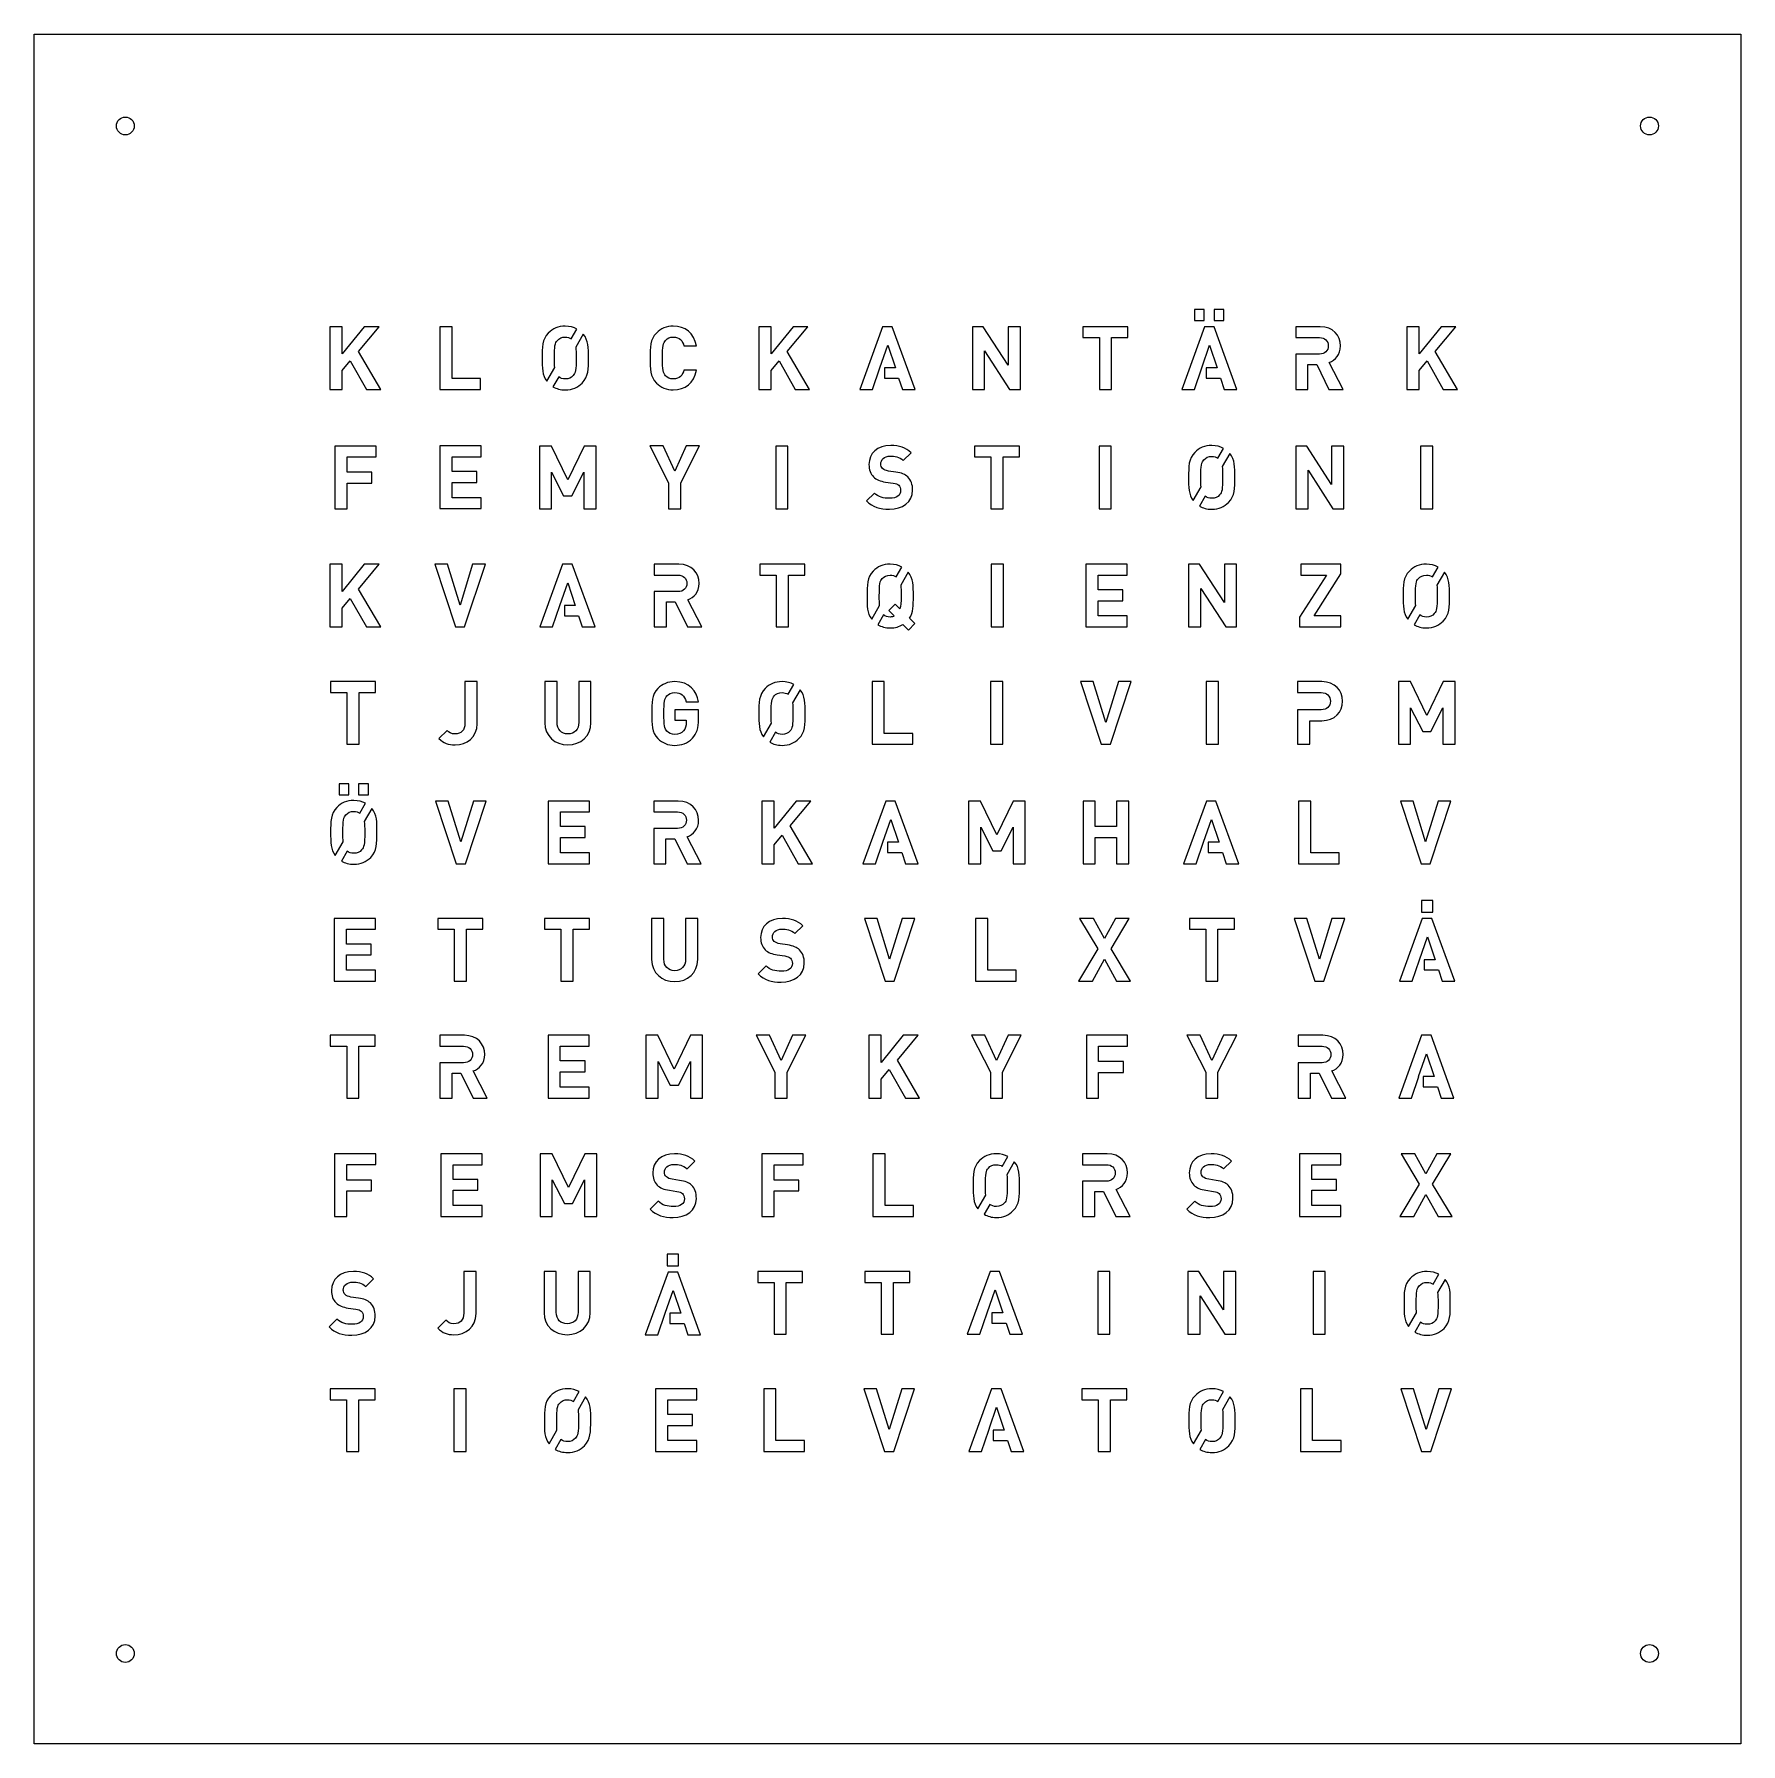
# Model space of a CAD drawing. Header units: millimetres. Extents: x 0 to 192, y 0 to 192.
import ezdxf

# ---------------------------------------------------------------- set-up
doc = ezdxf.new("R2010")
doc.units = ezdxf.units.MM
doc.layers.add('Layer_1', color=7, linetype='CONTINUOUS')

msp = doc.modelspace()

# ---------------------------------------------------------------- linework, layer by layer
at = {"layer": 'Layer_1', "color": 7}
for points in [[(-0.000161, 191.84774), (191.542789, 191.84774), (191.542789, 0.00072), (-0.000161, 0.00072)], [(11.228343, 181.553393)], [(182.29208, 181.55345)], [(130.233872, 160.960671), (130.233872, 159.725604), (131.330445, 159.725604), (131.330445, 160.960671)], [(132.416684, 160.960671), (132.416684, 159.725604), (133.513258, 159.725604), (133.513258, 160.960671)], [(38.887535, 151.991905), (36.388458, 156.229469), (38.719611, 159.024877), (37.050271, 159.024877), (34.57095, 155.962769), (34.57095, 159.024877), (33.19794, 159.024877), (33.19794, 151.991905), (34.57095, 151.991905), (34.57095, 154.105749), (35.479704, 155.192303), (37.287335, 151.991905)], [(50.10168, 151.992366), (50.10168, 153.217209), (46.911162, 153.217209), (46.911162, 159.025337), (45.538152, 159.025337), (45.538152, 151.992366)], [(59.609758, 159.0843)], [(61.62824, 158.181512)], [(87.013328, 151.991611), (84.514251, 156.229175), (86.845405, 159.024583), (85.176064, 159.024583), (82.696744, 155.962475), (82.696744, 159.024583), (81.323734, 159.024583), (81.323734, 151.991611), (82.696744, 151.991611), (82.696744, 154.105455), (83.605498, 155.192008), (85.413128, 151.991611)], [(95.226189, 159.024874), (92.667689, 151.991712), (94.094476, 151.991712), (94.913031, 154.39208), (94.909935, 154.39208), (95.799287, 156.95058), (96.658664, 154.39208), (95.430315, 154.39208), (95.430315, 153.236595), (97.024017, 153.236595), (97.438978, 151.991712), (98.870933, 151.991712), (96.302614, 159.024874)], [(110.685469, 151.991905), (110.685469, 159.024877), (109.312459, 159.024877), (109.312459, 154.718169), (106.526928, 159.024877), (105.302085, 159.024877), (105.302085, 151.991905), (106.675095, 151.991905), (106.675095, 156.308493), (109.460625, 151.991905)], [(122.759973, 157.799899), (122.759973, 159.024743), (117.712432, 159.024743), (117.712432, 157.799899), (119.549699, 157.799899), (119.549699, 151.991771), (120.922709, 151.991771), (120.922709, 157.799899)], [(131.350083, 159.024355), (128.791583, 151.991709), (130.218367, 151.991709), (131.03589, 154.391565), (131.033773, 154.391565), (131.923125, 156.950064), (132.782505, 154.391565), (131.55364, 154.391565), (131.55364, 153.236079), (133.147858, 153.236079), (133.56282, 151.991709), (134.994774, 151.991709), (132.426971, 159.024355)], [(159.741012, 151.992427), (157.241935, 156.229991), (159.573089, 159.025398), (157.903748, 159.025398), (155.424428, 155.963291), (155.424428, 159.025398), (154.051418, 159.025398), (154.051418, 151.992427), (155.424428, 151.992427), (155.424428, 154.10627), (156.333182, 155.192824), (158.140812, 151.992427)], [(74.316555, 154.154864)], [(38.373103, 144.410111), (38.373103, 145.634955), (33.740428, 145.634955), (33.740428, 138.601983), (35.113439, 138.601983), (35.113439, 141.45666), (37.88909, 141.45666), (37.88909, 142.681504), (35.113439, 142.681504), (35.113439, 144.410111)], [(50.172481, 138.606325), (50.172481, 139.831169), (46.912817, 139.831169), (46.912817, 141.540023), (49.688468, 141.540023), (49.688468, 142.764866), (46.912817, 142.764866), (46.912817, 144.414453), (50.172481, 144.414453), (50.172481, 145.639297), (45.539807, 145.639297), (45.539807, 138.606325)], [(63.066415, 138.602457), (63.066415, 145.635429), (61.713158, 145.635429), (59.885771, 141.832488), (58.048507, 145.635429), (56.695254, 145.635429), (56.695254, 138.602457), (58.068264, 138.602457), (58.068264, 142.701731), (59.421518, 140.034734), (60.350028, 140.034734), (61.693405, 142.701731), (61.693405, 138.602457)], [(74.677309, 145.636164), (73.185766, 145.636164), (71.891779, 142.801246), (70.578035, 145.636164), (69.086491, 145.636164), (71.200335, 141.487502), (71.200335, 138.603192), (72.563468, 138.603192), (72.563468, 141.487502)], [(84.594867, 138.602742), (84.594867, 145.635714), (83.221857, 145.635714), (83.221857, 138.602742)], [(110.572557, 144.409635), (110.572557, 145.634479), (105.525016, 145.634479), (105.525016, 144.409635), (107.362283, 144.409635), (107.362283, 138.601507), (108.735293, 138.601507), (108.735293, 144.409635)], [(120.889615, 138.602404), (120.889615, 145.635376), (119.516605, 145.635376), (119.516605, 138.602404)], [(132.162953, 145.692869)], [(134.182468, 144.789565)], [(146.992272, 138.602543), (146.992272, 145.635515), (145.619262, 145.635515), (145.619262, 141.328807), (142.833731, 145.635515), (141.608888, 145.635515), (141.608888, 138.602543), (142.981898, 138.602543), (142.981898, 142.91913), (145.767428, 138.602543)], [(156.972248, 138.60028), (156.972248, 145.633252), (155.599238, 145.633252), (155.599238, 138.60028)], [(98.591206, 140.67597)], [(38.887293, 125.340237), (36.388216, 129.577801), (38.71937, 132.373209), (37.050029, 132.373209), (34.570708, 129.311101), (34.570708, 132.373209), (33.197698, 132.373209), (33.197698, 125.340237), (34.570708, 125.340237), (34.570708, 127.454081), (35.479462, 128.540635), (37.287093, 125.340237)], [(50.639781, 132.373449), (49.207504, 132.373449), (47.794984, 127.790164), (46.382463, 132.373449), (44.960063, 132.373449), (47.28134, 125.340477), (48.308627, 125.340477)], [(59.302799, 132.373269), (56.744299, 125.340623), (58.171602, 125.340623), (58.989641, 127.740994), (58.986545, 127.740994), (59.875381, 130.298978), (60.734758, 127.740994), (59.507444, 127.740994), (59.507444, 126.584993), (61.100111, 126.584993), (61.515073, 125.340623), (62.947545, 125.340623), (60.379224, 132.373269)], [(86.496485, 131.148605), (86.496485, 132.373449), (81.448944, 132.373449), (81.448944, 131.148605), (83.286211, 131.148605), (83.286211, 125.340477), (84.659221, 125.340477), (84.659221, 131.148605)], [(96.076783, 132.373269)], [(98.094231, 131.472032)], [(108.77648, 125.340477), (108.77648, 132.373449), (107.40347, 132.373449), (107.40347, 125.340477)], [(122.682018, 125.340477), (122.682018, 126.565321), (119.422354, 126.565321), (119.422354, 128.274175), (122.198005, 128.274175), (122.198005, 129.499018), (119.422354, 129.499018), (119.422354, 131.148605), (122.682018, 131.148605), (122.682018, 132.373449), (118.049344, 132.373449), (118.049344, 125.340477)], [(134.955812, 125.340477), (134.955812, 132.373449), (133.582802, 132.373449), (133.582802, 128.066741), (130.797271, 132.373449), (129.572428, 132.373449), (129.572428, 125.340477), (130.945438, 125.340477), (130.945438, 129.657064), (133.730968, 125.340477)], [(146.652319, 125.340477), (146.652319, 126.565321), (143.639598, 126.565321), (146.652319, 131.286895), (146.652319, 132.373449), (142.157934, 132.373449), (142.157934, 131.148605), (145.032365, 131.148605), (142.029524, 126.446787), (142.029524, 125.340477)], [(156.252954, 132.373269)], [(158.270918, 131.471517)], [(38.30832, 117.967633), (38.30832, 119.192477), (33.260779, 119.192477), (33.260779, 117.967633), (35.098045, 117.967633), (35.098045, 112.159505), (36.471056, 112.159505), (36.471056, 117.967633)], [(83.938505, 119.19268)], [(98.601871, 112.159477), (98.601871, 113.384321), (95.411353, 113.384321), (95.411353, 119.192449), (94.038343, 119.192449), (94.038343, 112.159477)], [(108.714757, 112.159477), (108.714757, 119.192449), (107.341747, 119.192449), (107.341747, 112.159477)], [(123.125923, 119.192449), (121.693646, 119.192449), (120.281126, 114.609164), (118.868605, 119.192449), (117.446205, 119.192449), (119.767482, 112.159477), (120.794769, 112.159477)], [(132.912574, 112.159477), (132.912574, 119.192449), (131.539564, 119.192449), (131.539564, 112.159477)], [(159.485829, 112.159477), (159.485829, 119.192449), (158.132572, 119.192449), (156.305185, 115.389508), (154.467921, 119.192449), (153.114668, 119.192449), (153.114668, 112.159477), (154.487678, 112.159477), (154.487678, 116.258751), (155.840932, 113.591754), (156.769442, 113.591754), (158.112819, 116.258751), (158.112819, 112.159477)], [(85.958022, 118.289374)], [(49.715452, 114.470877)], [(62.489312, 114.569654)], [(74.554107, 114.984521)], [(34.232496, 107.731881), (34.232496, 106.497329), (35.32907, 106.497329), (35.32907, 107.731881)], [(36.415309, 107.731881), (36.415309, 106.497329), (37.511882, 106.497329), (37.511882, 107.731881)], [(35.872188, 105.854993)], [(50.721227, 105.796407), (49.28895, 105.796407), (47.87643, 101.213122), (46.463909, 105.796407), (45.041509, 105.796407), (47.362786, 98.763435), (48.390073, 98.763435)], [(62.322771, 98.763477), (62.322771, 99.988321), (59.063107, 99.988321), (59.063107, 101.697175), (61.838758, 101.697175), (61.838758, 102.922018), (59.063107, 102.922018), (59.063107, 104.571605), (62.322771, 104.571605), (62.322771, 105.796449), (57.690097, 105.796449), (57.690097, 98.763477)], [(87.350707, 98.763477), (84.85163, 103.001041), (87.182784, 105.796449), (85.513443, 105.796449), (83.034123, 102.734341), (83.034123, 105.796449), (81.661113, 105.796449), (81.661113, 98.763477), (83.034123, 98.763477), (83.034123, 100.877321), (83.942877, 101.963875), (85.750507, 98.763477)], [(95.572938, 105.796597), (93.014954, 98.763435), (94.440706, 98.763435), (95.259261, 101.163806), (95.257144, 101.163806), (96.14598, 103.722306), (97.005357, 101.163806), (95.775976, 101.163806), (95.775976, 100.008321), (97.37071, 100.008321), (97.785672, 98.763435), (99.218142, 98.763435), (96.649824, 105.796597)], [(111.237527, 98.763477), (111.237527, 105.796449), (109.88427, 105.796449), (108.056883, 101.993508), (106.219619, 105.796449), (104.866366, 105.796449), (104.866366, 98.763477), (106.239376, 98.763477), (106.239376, 102.862751), (107.59263, 100.195754), (108.52114, 100.195754), (109.864517, 102.862751), (109.864517, 98.763477)], [(122.844201, 98.763477), (122.844201, 105.796449), (121.471191, 105.796449), (121.471191, 102.922018), (119.09065, 102.922018), (119.09065, 105.796449), (117.71764, 105.796449), (117.71764, 98.763477), (119.09065, 98.763477), (119.09065, 101.707054), (121.471191, 101.707054), (121.471191, 98.763477)], [(131.557306, 105.796597), (128.998804, 98.763435), (130.425074, 98.763435), (131.243113, 101.163806), (131.240996, 101.163806), (132.129832, 103.722306), (132.98921, 101.163806), (131.760863, 101.163806), (131.760863, 100.008321), (133.354562, 100.008321), (133.769524, 98.763435), (135.201997, 98.763435), (132.633676, 105.796597)], [(146.481936, 98.763477), (146.481936, 99.988321), (143.291418, 99.988321), (143.291418, 105.796449), (141.918408, 105.796449), (141.918408, 98.763477)], [(159.010042, 105.796449), (157.577765, 105.796449), (156.165245, 101.213164), (154.752724, 105.796449), (153.330324, 105.796449), (155.651601, 98.763477), (156.678888, 98.763477)], [(37.890154, 104.953756)], [(155.688132, 94.622085), (155.688132, 93.321906), (156.98831, 93.321906), (156.98831, 94.622085)], [(38.297675, 85.591177), (38.297675, 86.816021), (35.038011, 86.816021), (35.038011, 88.524875), (37.813662, 88.524875), (37.813662, 89.749718), (35.038011, 89.749718), (35.038011, 91.399305), (38.297675, 91.399305), (38.297675, 92.624149), (33.665001, 92.624149), (33.665001, 85.591177)], [(50.364081, 91.399605), (50.364081, 92.624449), (45.31654, 92.624449), (45.31654, 91.399605), (47.153807, 91.399605), (47.153807, 85.591477), (48.526817, 85.591477), (48.526817, 91.399605)], [(62.322563, 91.399605), (62.322563, 92.624449), (57.275022, 92.624449), (57.275022, 91.399605), (59.112289, 91.399605), (59.112289, 85.591477), (60.485299, 85.591477), (60.485299, 91.399605)], [(98.851819, 92.624449), (97.419542, 92.624449), (96.007022, 88.041164), (94.594501, 92.624449), (93.172101, 92.624449), (95.493378, 85.591477), (96.520665, 85.591477)], [(110.220705, 85.591477), (110.220705, 86.816321), (107.030187, 86.816321), (107.030187, 92.624449), (105.657177, 92.624449), (105.657177, 85.591477)], [(123.050875, 85.591477), (120.858011, 89.196864), (122.902708, 92.624449), (121.351898, 92.624449), (120.117177, 90.352562), (118.892334, 92.624449), (117.331647, 92.624449), (119.376344, 89.196864), (117.193357, 85.591477), (118.763924, 85.591477), (120.117177, 88.041164), (121.480308, 85.591477)], [(134.701536, 91.399605), (134.701536, 92.624449), (129.653995, 92.624449), (129.653995, 91.399605), (131.491262, 91.399605), (131.491262, 85.591477), (132.864272, 85.591477), (132.864272, 91.399605)], [(147.090142, 92.624449), (145.657865, 92.624449), (144.245345, 88.041164), (142.832824, 92.624449), (141.410424, 92.624449), (143.731701, 85.591477), (144.758988, 85.591477)], [(155.796651, 92.624793), (153.238667, 85.592147), (154.665454, 85.592147), (155.484009, 87.991999), (155.480913, 87.991999), (156.369749, 90.550499), (157.229129, 87.991999), (156.001296, 87.991999), (156.001296, 86.836514), (157.594481, 86.836514), (158.009441, 85.592147), (159.441913, 85.592147), (156.873595, 92.624793)], [(74.474435, 88.001654)], [(86.434485, 87.606545)], [(38.281325, 78.278805), (38.281325, 79.503649), (33.233784, 79.503649), (33.233784, 78.278805), (35.071051, 78.278805), (35.071051, 72.470677), (36.444061, 72.470677), (36.444061, 78.278805)], [(62.304576, 72.470477), (62.304576, 73.695321), (59.044912, 73.695321), (59.044912, 75.404175), (61.820563, 75.404175), (61.820563, 76.629018), (59.044912, 76.629018), (59.044912, 78.278605), (62.304576, 78.278605), (62.304576, 79.503449), (57.671902, 79.503449), (57.671902, 72.470477)], [(75.02327, 72.470477), (75.02327, 79.503449), (73.670013, 79.503449), (71.842626, 75.700508), (70.005362, 79.503449), (68.652109, 79.503449), (68.652109, 72.470477), (70.025119, 72.470477), (70.025119, 76.569751), (71.378373, 73.902754), (72.306883, 73.902754), (73.65026, 76.569751), (73.65026, 72.470477)], [(86.615723, 79.503449), (85.12418, 79.503449), (83.830193, 76.668531), (82.516449, 79.503449), (81.024905, 79.503449), (83.138749, 75.354787), (83.138749, 72.470477), (84.501882, 72.470477), (84.501882, 75.354787)], [(99.374372, 72.470477), (96.875295, 76.708041), (99.206449, 79.503449), (97.537108, 79.503449), (95.057788, 76.441341), (95.057788, 79.503449), (93.684778, 79.503449), (93.684778, 72.470477), (95.057788, 72.470477), (95.057788, 74.584321), (95.966542, 75.670875), (97.774172, 72.470477)], [(110.792022, 79.503449), (109.300479, 79.503449), (108.006492, 76.668531), (106.692748, 79.503449), (105.201204, 79.503449), (107.315048, 75.354787), (107.315048, 72.470477), (108.678181, 72.470477), (108.678181, 75.354787)], [(122.72526, 78.278605), (122.72526, 79.503449), (118.092586, 79.503449), (118.092586, 72.470477), (119.465596, 72.470477), (119.465596, 75.325154), (122.241247, 75.325154), (122.241247, 76.549998), (119.465596, 76.549998), (119.465596, 78.278605)], [(134.968323, 79.503449), (133.47678, 79.503449), (132.182793, 76.668531), (130.869049, 79.503449), (129.377505, 79.503449), (131.491349, 75.354787), (131.491349, 72.470477), (132.854482, 72.470477), (132.854482, 75.354787)], [(155.702083, 79.503629), (153.143583, 72.470467), (154.570886, 72.470467), (155.388925, 74.870835), (155.385829, 74.870835), (156.274665, 77.429338), (157.134042, 74.870835), (155.906727, 74.870835), (155.906727, 73.714834), (157.499913, 73.714834), (157.914357, 72.470467), (159.346829, 72.470467), (156.778508, 79.503629)], [(38.347655, 64.990057), (38.347655, 66.214901), (33.714981, 66.214901), (33.714981, 59.181929), (35.087991, 59.181929), (35.087991, 62.036606), (37.863642, 62.036606), (37.863642, 63.26145), (35.087991, 63.26145), (35.087991, 64.990057)], [(50.266033, 59.181477), (50.266033, 60.406321), (47.006369, 60.406321), (47.006369, 62.115175), (49.78202, 62.115175), (49.78202, 63.340018), (47.006369, 63.340018), (47.006369, 64.989605), (50.266033, 64.989605), (50.266033, 66.214449), (45.633359, 66.214449), (45.633359, 59.181477)], [(63.150093, 59.181477), (63.150093, 66.214449), (61.796836, 66.214449), (59.969449, 62.411508), (58.132185, 66.214449), (56.778932, 66.214449), (56.778932, 59.181477), (58.151942, 59.181477), (58.151942, 63.280751), (59.505196, 60.613754), (60.433706, 60.613754), (61.777083, 63.280751), (61.777083, 59.181477)], [(86.315513, 64.989605), (86.315513, 66.214449), (81.682839, 66.214449), (81.682839, 59.181477), (83.055849, 59.181477), (83.055849, 62.036154), (85.8315, 62.036154), (85.8315, 63.260998), (83.055849, 63.260998), (83.055849, 64.989605)], [(98.681783, 59.181477), (98.681783, 60.406321), (95.491265, 60.406321), (95.491265, 66.214449), (94.118255, 66.214449), (94.118255, 59.181477)], [(107.9882, 66.214518)], [(110.004098, 65.314313)], [(146.644292, 59.181477), (146.644292, 60.406321), (143.384628, 60.406321), (143.384628, 62.115175), (146.160279, 62.115175), (146.160279, 63.340018), (143.384628, 63.340018), (143.384628, 64.989605), (146.644292, 64.989605), (146.644292, 66.214449), (142.011618, 66.214449), (142.011618, 59.181477)], [(159.133419, 59.181477), (156.940555, 62.786864), (158.985252, 66.214449), (157.434442, 66.214449), (156.199721, 63.942562), (154.974878, 66.214449), (153.414191, 66.214449), (155.458888, 62.786864), (153.275901, 59.181477), (154.846468, 59.181477), (156.199721, 61.631164), (157.562852, 59.181477)], [(74.320362, 61.196545)], [(134.54614, 61.196545)], [(71.029216, 54.944404), (71.029216, 53.644741), (72.329394, 53.644741), (72.329394, 54.944404)], [(71.143939, 52.944008), (68.585437, 45.910846), (70.01274, 45.910846), (70.831294, 48.311218), (70.827669, 48.311218), (71.717021, 50.869201), (72.576401, 48.311218), (71.348568, 48.311218), (71.348568, 47.155216), (72.941754, 47.155216), (73.356716, 45.910846), (74.78867, 45.910846), (72.220867, 52.944008)], [(86.249365, 51.777605), (86.249365, 53.002449), (81.201824, 53.002449), (81.201824, 51.777605), (83.039091, 51.777605), (83.039091, 45.969477), (84.412101, 45.969477), (84.412101, 51.777605)], [(98.272826, 51.777605), (98.272826, 53.002449), (93.225285, 53.002449), (93.225285, 51.777605), (95.062552, 51.777605), (95.062552, 45.969477), (96.435562, 45.969477), (96.435562, 51.777605)], [(107.277649, 53.002404), (104.71915, 45.969242), (106.145418, 45.969242), (106.963973, 48.36961), (106.961327, 48.36961), (107.85016, 50.928113), (108.70954, 48.36961), (107.481191, 48.36961), (107.481191, 47.214127), (109.075408, 47.214127), (109.49037, 45.969242), (110.922324, 45.969242), (108.354006, 53.002404)], [(120.735685, 45.969477), (120.735685, 53.002449), (119.362675, 53.002449), (119.362675, 45.969477)], [(134.856591, 45.969477), (134.856591, 53.002449), (133.483581, 53.002449), (133.483581, 48.695741), (130.69805, 53.002449), (129.473207, 53.002449), (129.473207, 45.969477), (130.846217, 45.969477), (130.846217, 50.286064), (133.631747, 45.969477)], [(144.902258, 45.969477), (144.902258, 53.002449), (143.529248, 53.002449), (143.529248, 45.969477)], [(156.340804, 53.002403)], [(158.359802, 52.099616)], [(38.270881, 47.984841)], [(49.591227, 48.280877)], [(62.404937, 48.379654)], [(38.271453, 38.612115), (38.271453, 39.836959), (33.223912, 39.836959), (33.223912, 38.612115), (35.061179, 38.612115), (35.061179, 32.803987), (36.434189, 32.803987), (36.434189, 38.612115)], [(48.484993, 32.804477), (48.484993, 39.837449), (47.111983, 39.837449), (47.111983, 32.804477)], [(59.867107, 39.837316)], [(61.884555, 38.935563)], [(74.381799, 32.804477), (74.381799, 34.029321), (71.122135, 34.029321), (71.122135, 35.738175), (73.897786, 35.738175), (73.897786, 36.963018), (71.122135, 36.963018), (71.122135, 38.612605), (74.381799, 38.612605), (74.381799, 39.837449), (69.749125, 39.837449), (69.749125, 32.804477)], [(86.444805, 32.804477), (86.444805, 34.029321), (83.254287, 34.029321), (83.254287, 39.837449), (81.881277, 39.837449), (81.881277, 32.804477)], [(98.80931, 39.837449), (97.377033, 39.837449), (95.964513, 35.254164), (94.551992, 39.837449), (93.129592, 39.837449), (95.450869, 32.804477), (96.478156, 32.804477)], [(107.445082, 39.837316), (104.886582, 32.80467), (106.312334, 32.80467), (107.130371, 35.204523), (107.128783, 35.204523), (107.207846, 35.432417), (107.21663, 35.457737), (108.01813, 37.763023), (108.87751, 35.204523), (107.648128, 35.204523), (107.648128, 34.049037), (109.242862, 34.049037), (109.657824, 32.80467), (111.089778, 32.80467), (108.52146, 39.837316)], [(122.629927, 38.612605), (122.629927, 39.837449), (117.582386, 39.837449), (117.582386, 38.612605), (119.419653, 38.612605), (119.419653, 32.804477), (120.792663, 32.804477), (120.792663, 38.612605)], [(132.191891, 39.837316)], [(134.210373, 38.935044)], [(146.676226, 32.804477), (146.676226, 34.029321), (143.485708, 34.029321), (143.485708, 39.837449), (142.112698, 39.837449), (142.112698, 32.804477)], [(159.068172, 39.837449), (157.635895, 39.837449), (156.223375, 35.254164), (154.810854, 39.837449), (153.388454, 39.837449), (155.709731, 32.804477), (156.737018, 32.804477)], [(11.2282, 10.13095)], [(182.2922, 10.13145)]]:
    msp.add_lwpolyline(points, close=True, dxfattribs=at)
for points in [[(60.28, 157.665265), (60.915104, 158.765458)], [(61.62824, 158.181512), (60.786947, 156.723721)], [(144.337919, 159.024898), (141.582016, 159.024871)], [(141.582016, 159.024871), (141.582016, 157.799626), (142.955058, 157.799626), (142.955058, 157.800155), (144.249037, 157.800155)], [(72.923788, 156.861372), (74.316555, 156.861372)], [(144.249037, 155.942904), (142.955058, 155.942904), (142.955058, 155.943433), (141.582016, 155.943433), (141.582016, 151.991736), (142.955058, 151.991736), (142.955058, 154.797251), (143.942594, 154.797251), (145.315639, 151.991736), (146.906237, 151.991736), (145.335792, 155.024626)], [(57.529265, 152.901733), (58.416032, 154.438073)], [(74.316555, 154.154864), (72.923788, 154.154864)], [(58.866652, 153.397827), (58.227929, 152.291435)], [(97.544162, 144.014654), (98.413406, 144.874021)], [(132.833712, 144.273318), (133.469334, 145.374027)], [(134.182468, 144.789565), (133.34014, 143.33074)], [(96.704552, 142.71079), (95.874819, 142.829323)], [(94.304252, 140.35988), (93.415255, 139.47088)], [(95.558729, 141.5946), (96.408219, 141.476067)], [(130.082977, 139.509268), (130.969228, 141.044058)], [(131.420363, 140.005878), (130.781641, 138.899485)], [(69.595712, 132.373269), (69.595712, 131.148539), (70.968754, 131.148539), (71.298451, 131.148539), (72.262733, 131.148539)], [(72.351617, 132.373269), (69.595712, 132.373269)], [(96.745475, 130.955785), (97.380578, 132.055976)], [(98.094231, 131.472032), (97.252938, 130.015274)], [(156.922165, 130.955269), (157.557268, 132.05546)], [(158.270918, 131.471517), (157.429628, 130.014239)], [(72.262733, 129.291804), (71.298451, 129.291804), (70.968754, 129.291804), (69.595712, 129.291804), (69.595712, 125.340623), (70.968754, 125.340623), (70.968754, 128.145621), (71.956292, 128.145621), (73.329334, 125.340623), (74.919935, 125.340623), (73.348972, 128.372996)], [(93.99474, 126.192251), (94.882541, 127.729626)], [(95.332127, 126.687829), (94.693404, 125.581437)], [(97.172841, 127.375126), (96.649357, 127.898607), (95.918652, 127.177721), (96.53102, 126.575174)], [(154.171946, 126.191735), (155.059228, 127.728591)], [(155.508814, 126.687829), (154.870094, 125.580921)], [(97.498919, 125.607273), (98.121102, 124.98509), (98.842505, 125.705976), (98.239958, 126.308525)], [(49.715452, 114.470877), (49.715452, 119.192449), (48.342442, 119.192449), (48.342442, 114.530144)], [(58.686371, 114.619044), (58.686371, 119.192449), (57.313361, 119.192449), (57.313361, 114.569654)], [(62.489312, 114.569654), (62.489312, 119.192449), (61.126181, 119.192449), (61.126181, 114.619044)], [(141.800606, 119.192679), (141.800606, 117.967431), (143.173132, 117.967431), (143.501795, 117.967431), (144.457293, 117.967431)], [(144.526539, 119.192642), (141.800606, 119.192679)], [(84.609266, 117.773645), (85.244369, 118.873835)], [(85.958022, 118.289374), (85.115694, 116.830548)], [(74.554107, 114.984521), (74.554107, 116.011809), (71.896987, 116.011809), (71.896987, 114.865988), (73.190977, 114.865988), (73.190977, 114.599288)], [(73.161343, 116.940319), (74.544231, 116.940319)], [(144.457293, 116.041449), (143.501795, 116.041449), (143.501795, 116.039862), (141.800606, 116.039862), (141.800606, 112.15948), (143.173132, 112.15948), (143.173132, 114.806864), (144.526539, 114.806864)], [(46.337255, 113.720164), (45.428498, 112.821287)], [(81.85853, 113.009076), (82.745297, 114.544384)], [(83.195914, 113.505688), (82.557194, 112.399296)], [(36.540882, 104.437506), (37.176502, 105.537699)], [(69.536801, 105.796597), (69.536801, 104.571864), (71.234372, 104.571864), (71.234372, 104.571335), (72.203822, 104.571335)], [(72.292706, 105.796594), (69.536801, 105.796597)], [(37.890154, 104.953756), (37.047827, 103.494928)], [(72.203822, 102.714601), (70.909842, 102.714601), (70.909842, 102.71513), (69.536801, 102.71513), (69.536801, 98.763432), (70.909842, 98.763432), (70.909842, 101.568947), (71.897897, 101.568947), (73.270939, 98.763432), (74.861024, 98.763432), (73.290577, 101.795806)], [(33.790663, 99.673456), (34.677946, 101.21083)], [(35.128047, 100.169549), (34.488811, 99.063157)], [(70.671494, 88.051044), (70.671494, 92.624449), (69.298484, 92.624449), (69.298484, 88.001654)], [(74.474435, 88.001654), (74.474435, 92.624449), (73.111304, 92.624449), (73.111304, 88.051044)], [(85.387441, 90.945229), (86.256685, 91.804596)], [(83.402008, 88.525175), (84.251498, 88.406642)], [(84.547831, 89.641365), (83.718098, 89.759898)], [(82.147531, 87.290455), (81.258534, 86.401455)], [(48.284352, 79.503639), (45.528447, 79.503629)], [(45.528447, 79.503629), (45.528447, 78.278896), (47.229636, 78.278896), (47.229636, 78.278367), (48.195468, 78.278367)], [(144.627824, 79.503642), (141.871922, 79.503629)], [(141.871922, 79.503629), (141.871922, 78.277864), (143.244964, 78.277864), (143.244964, 78.278393), (144.53894, 78.278393)], [(48.195468, 76.421632), (46.901489, 76.421632), (46.901489, 76.422691), (45.528447, 76.422691), (45.528447, 72.470477), (46.901489, 72.470477), (46.901489, 75.275989), (47.889028, 75.275989), (49.26207, 72.470477), (50.85267, 72.470477), (49.282223, 75.502851)], [(144.53894, 76.421659), (143.571557, 76.421659), (143.244964, 76.421659), (141.871922, 76.421659), (141.871922, 72.47048), (143.244964, 72.47048), (143.244964, 75.275992), (144.233016, 75.275992), (145.60606, 72.47048), (147.196143, 72.47048), (145.625698, 75.502854)], [(73.273318, 64.535229), (74.142562, 65.394596)], [(108.655345, 64.79755), (109.290448, 65.89774)], [(110.004098, 65.314313), (109.164355, 63.860139)], [(120.427752, 66.214531), (117.671846, 66.214518)], [(117.671846, 66.214518), (117.671846, 64.989269), (119.044891, 64.989269), (119.044891, 64.989798), (120.338867, 64.989798)], [(133.499096, 64.535229), (134.36834, 65.394596)], [(72.433708, 63.231365), (71.603975, 63.349898)], [(132.659486, 63.231365), (131.829753, 63.349898)], [(71.287885, 62.115175), (72.137375, 61.996642)], [(105.905641, 60.03505), (106.794474, 61.574491)], [(120.338867, 63.132548), (119.286736, 63.132548), (119.044891, 63.132548), (117.671846, 63.132548), (117.671846, 59.181369), (119.044891, 59.181369), (119.044891, 61.986881), (120.032427, 61.986881), (121.405469, 59.181369), (122.99607, 59.181369), (121.425106, 62.21374)], [(131.513663, 62.115175), (132.363153, 61.996642)], [(70.033408, 60.880455), (69.144411, 59.991455)], [(107.241993, 60.530109), (106.603273, 59.423717)], [(130.259186, 60.880455), (129.370189, 59.991455)], [(37.223838, 51.323525), (38.093081, 52.182892)], [(49.591227, 48.280877), (49.591227, 53.002449), (48.218217, 53.002449), (48.218217, 48.340144)], [(58.601996, 48.429044), (58.601996, 53.002449), (57.228986, 53.002449), (57.228986, 48.379654)], [(62.404937, 48.379654), (62.404937, 53.002449), (61.041806, 53.002449), (61.041806, 48.429044)], [(157.011049, 51.583369), (157.646668, 52.684078)], [(158.359802, 52.099616), (157.517993, 50.641306)], [(36.384228, 50.019661), (35.554494, 50.138194)], [(35.238405, 48.903471), (36.087894, 48.784938)], [(154.26083, 46.819834), (155.147078, 48.355142)], [(33.983928, 47.668751), (33.09493, 46.779751)], [(46.21303, 47.530164), (45.304273, 46.631287)], [(155.597698, 47.315928), (154.958978, 46.209536)], [(60.536318, 38.419832), (61.171421, 39.519506)], [(61.884555, 38.935563), (61.043778, 37.47932)], [(132.861617, 38.419316), (133.497239, 39.519506)], [(134.210373, 38.935044), (133.36908, 37.477254)], [(57.786096, 33.655781), (58.673381, 35.193156)], [(130.111398, 33.655265), (130.998165, 35.191606)], [(59.122967, 34.151875), (58.484247, 33.045483)], [(131.448785, 34.151359), (130.810064, 33.044964)]]:
    msp.add_lwpolyline(points, dxfattribs=at)
for points in [[(9.228343, 181.553393), (9.228343, 181.818609), (9.3337, 182.072963), (9.521236, 182.2605)], [(9.521236, 182.2605), (9.708773, 182.448036), (9.963127, 182.553393), (10.228343, 182.553393)], [(10.228343, 182.553393), (10.493559, 182.553393), (10.747913, 182.448036), (10.93545, 182.2605)], [(10.93545, 182.2605), (11.122986, 182.072963), (11.228343, 181.818609), (11.228343, 181.553393)], [(180.29208, 181.55345), (180.29208, 181.818666), (180.397437, 182.07302), (180.584973, 182.260557)], [(180.584973, 182.260557), (180.77251, 182.448093), (181.026864, 182.55345), (181.29208, 182.55345)], [(181.29208, 182.55345), (181.557296, 182.55345), (181.81165, 182.448093), (181.999187, 182.260557)], [(181.999187, 182.260557), (182.186723, 182.07302), (182.29208, 181.818666), (182.29208, 181.55345)], [(9.521236, 180.846286), (9.3337, 181.033823), (9.228343, 181.288177), (9.228343, 181.553393)], [(10.228343, 180.553393), (9.963127, 180.553393), (9.708773, 180.65875), (9.521236, 180.846286)], [(10.93545, 180.846286), (10.747913, 180.65875), (10.493559, 180.553393), (10.228343, 180.553393)], [(11.228343, 181.553393), (11.228343, 181.288177), (11.122986, 181.033823), (10.93545, 180.846286)], [(180.584973, 180.846343), (180.397437, 181.03388), (180.29208, 181.288234), (180.29208, 181.55345)], [(181.29208, 180.55345), (181.026864, 180.55345), (180.77251, 180.658807), (180.584973, 180.846343)], [(181.999187, 180.846343), (181.81165, 180.658807), (181.557296, 180.55345), (181.29208, 180.55345)], [(182.29208, 181.55345), (182.29208, 181.288234), (182.186723, 181.03388), (181.999187, 180.846343)], [(57.703414, 158.313804), (56.992217, 157.602606), (57.011984, 156.723253), (57.011984, 155.508292)], [(59.609758, 159.0843), (58.809658, 159.0843), (58.197301, 158.807691), (57.703414, 158.313804)], [(58.385026, 155.508292), (58.385026, 156.861543), (58.454225, 157.187549), (58.720925, 157.483883)], [(58.720925, 157.483883), (58.918481, 157.71107), (59.234402, 157.859051), (59.609758, 157.859051)], [(60.915104, 158.765458), (60.544158, 158.972457), (60.116715, 159.0843), (59.609758, 159.0843)], [(59.609758, 157.859051), (59.871542, 157.859051), (60.098885, 157.785949), (60.28, 157.665265)], [(62.208048, 155.508292), (62.208048, 156.649125), (62.215986, 157.493879), (61.62824, 158.181512)], [(69.832047, 158.313405), (69.120847, 157.602205), (69.140604, 156.723082), (69.140604, 155.508118)], [(71.728578, 159.083869), (70.958114, 159.083869), (70.325935, 158.807292), (69.832047, 158.313405)], [(70.513614, 155.508118), (70.513614, 156.861372), (70.592635, 157.197216), (70.859335, 157.493549)], [(70.859335, 157.493549), (71.056891, 157.720739), (71.363101, 157.859026), (71.738458, 157.859026)], [(74.316555, 156.861372), (74.069611, 158.333159), (73.042322, 159.083869), (71.728578, 159.083869)], [(71.738458, 157.859026), (72.429901, 157.859026), (72.785501, 157.424405), (72.923788, 156.861372)], [(144.249037, 157.800155), (144.851578, 157.800155), (145.246908, 157.414808), (145.246908, 156.871528)], [(146.61995, 156.871541), (146.61995, 158.046998), (145.770196, 159.024898), (144.337919, 159.024898)], [(57.011984, 155.508292), (57.011984, 154.403588), (56.997617, 153.577357), (57.529265, 152.901733)], [(58.416032, 154.438073), (58.394204, 154.701559), (58.385026, 155.04053), (58.385026, 155.508292)], [(60.835006, 155.508292), (60.835006, 154.155038), (60.755991, 153.829034), (60.489291, 153.532701)], [(60.786947, 156.723721), (60.821192, 156.445327), (60.835006, 156.064517), (60.835006, 155.508292)], [(61.506283, 152.703296), (62.217483, 153.414493), (62.208048, 154.293325), (62.208048, 155.508292)], [(69.140604, 155.508118), (69.140604, 154.293152), (69.120839, 153.414031), (69.832047, 152.702831)], [(70.859335, 153.522685), (70.592635, 153.819018), (70.513614, 154.154864), (70.513614, 155.508118)], [(145.246908, 156.871528), (145.246908, 156.328251), (144.851578, 155.942904), (144.249037, 155.942904)], [(145.335792, 155.024626), (146.017359, 155.271569), (146.61995, 155.883767), (146.61995, 156.871541)], [(60.489291, 153.532701), (60.291735, 153.305511), (59.985112, 153.15753), (59.609758, 153.15753)], [(71.738458, 153.157208), (71.363101, 153.157208), (71.056891, 153.295498), (70.859335, 153.522685)], [(71.728578, 151.932364), (73.032445, 151.932364), (74.069611, 152.683075), (74.316555, 154.154864)], [(72.923788, 154.154864), (72.785501, 153.591831), (72.429901, 153.157208), (71.738458, 153.157208)], [(58.227929, 152.291435), (58.617697, 152.058559), (59.07081, 151.9328), (59.609758, 151.9328)], [(59.609758, 153.15753), (59.315777, 153.15753), (59.059448, 153.249269), (58.866652, 153.397827)], [(59.609758, 151.9328), (60.409855, 151.9328), (61.012396, 152.209409), (61.506283, 152.703296)], [(69.832047, 152.702831), (70.325935, 152.208944), (70.958114, 151.932364), (71.728578, 151.932364)], [(96.141519, 145.693874), (94.620342, 145.693874), (93.691832, 144.814754), (93.691832, 143.560277)], [(95.015452, 143.609667), (95.015452, 144.093677), (95.371052, 144.498664), (96.102006, 144.498664)], [(96.102006, 144.498664), (96.566262, 144.498664), (97.099662, 144.439397), (97.544162, 144.014654)], [(98.413406, 144.874021), (97.810862, 145.456808), (97.109539, 145.693874), (96.141519, 145.693874)], [(130.256609, 144.922376), (129.545409, 144.211176), (129.565179, 143.332341), (129.565179, 142.117377)], [(132.162953, 145.692869), (131.362853, 145.692869), (130.750497, 145.41626), (130.256609, 144.922376)], [(130.938221, 142.117377), (130.938221, 143.470631), (131.007418, 143.796119), (131.274118, 144.092452)], [(131.274118, 144.092452), (131.471674, 144.319639), (131.787597, 144.468139), (132.162953, 144.468139)], [(133.469334, 145.374027), (133.098147, 145.581395), (132.670379, 145.692869), (132.162953, 145.692869)], [(132.162953, 144.468139), (132.425195, 144.468139), (132.652443, 144.394384), (132.833712, 144.273318)], [(134.760728, 142.117377), (134.760728, 143.257766), (134.769512, 144.102077), (134.182468, 144.789565)], [(93.691832, 143.560277), (93.691832, 142.96761), (93.859755, 142.513234), (94.195598, 142.17739)], [(94.195598, 142.17739), (94.511685, 141.87118), (94.956185, 141.6835), (95.558729, 141.5946)], [(95.222885, 143.1059), (95.074719, 143.244187), (95.015452, 143.431867), (95.015452, 143.609667)], [(95.874819, 142.829323), (95.588362, 142.868833), (95.361175, 142.97749), (95.222885, 143.1059)], [(98.047926, 142.16751), (97.751595, 142.44409), (97.346606, 142.62189), (96.704552, 142.71079)], [(98.591206, 140.67597), (98.591206, 141.298267), (98.423283, 141.811913), (98.047926, 142.16751)], [(129.565179, 142.117377), (129.565179, 141.012128), (129.550521, 140.185077), (130.082977, 139.509268)], [(130.969228, 141.044058), (130.947241, 141.307853), (130.938221, 141.648168), (130.938221, 142.117377)], [(133.387683, 142.117377), (133.387683, 140.764126), (133.308668, 140.43812), (133.041968, 140.141789)], [(133.34014, 143.33074), (133.374205, 143.052515), (133.387683, 142.672258), (133.387683, 142.117377)], [(134.059476, 139.311865), (134.770676, 140.023062), (134.760728, 140.902413), (134.760728, 142.117377)], [(96.003229, 139.767213), (95.351296, 139.767213), (94.748752, 139.91538), (94.304252, 140.35988)], [(95.983472, 138.54237), (97.455262, 138.54237), (98.591206, 139.312836), (98.591206, 140.67597)], [(97.247829, 140.636457), (97.247829, 140.073423), (96.813206, 139.767213), (96.003229, 139.767213)], [(96.408219, 141.476067), (96.734185, 141.42668), (96.892229, 141.357534), (97.030516, 141.229123)], [(97.030516, 141.229123), (97.178683, 141.090834), (97.247829, 140.883403), (97.247829, 140.636457)], [(133.041968, 140.141789), (132.844412, 139.914599), (132.538305, 139.766099), (132.162953, 139.766099)], [(93.415255, 139.47088), (94.106698, 138.769559), (94.916675, 138.54237), (95.983472, 138.54237)], [(130.781641, 138.899485), (131.171168, 138.667025), (131.6245, 138.541369), (132.162953, 138.541369)], [(132.162953, 139.766099), (131.869404, 139.766099), (131.613067, 139.857711), (131.420363, 140.005878)], [(132.162953, 138.541369), (132.963048, 138.541369), (133.565592, 138.817978), (134.059476, 139.311865)], [(72.262733, 131.148539), (72.865276, 131.148539), (73.260088, 130.763192), (73.260088, 130.219912)], [(74.63313, 130.219912), (74.63313, 131.395369), (73.783891, 132.373269), (72.351617, 132.373269)], [(94.169923, 131.602774), (93.458723, 130.891574), (93.478493, 130.012739), (93.478493, 128.797778)], [(96.076783, 132.373269), (95.276683, 132.373269), (94.66381, 132.096661), (94.169923, 131.602774)], [(94.851535, 128.797778), (94.851535, 130.151029), (94.920731, 130.477035), (95.187431, 130.773368)], [(95.187431, 130.773368), (95.384988, 131.000553), (95.701427, 131.148537), (96.076783, 131.148537)], [(97.380578, 132.055976), (97.009998, 132.262414), (96.583024, 132.373269), (96.076783, 132.373269)], [(96.076783, 131.148537), (96.337993, 131.148537), (96.564551, 131.075991), (96.745475, 130.955785)], [(98.674558, 128.797778), (98.674558, 129.939367), (98.683157, 130.78415), (98.094231, 131.472032)], [(154.34661, 131.602774), (153.635413, 130.891574), (153.65518, 130.012739), (153.65518, 128.797778)], [(156.252954, 132.373269), (155.452854, 132.373269), (154.840497, 132.096661), (154.34661, 131.602774)], [(155.028225, 128.797778), (155.028225, 130.151029), (155.097421, 130.477035), (155.364121, 130.773368)], [(155.364121, 130.773368), (155.561678, 131.000553), (155.877598, 131.148537), (156.252954, 131.148537)], [(157.557268, 132.05546), (157.186542, 132.262118), (156.759478, 132.373269), (156.252954, 132.373269)], [(156.252954, 131.148537), (156.514278, 131.148537), (156.741203, 131.075568), (156.922165, 130.955269)], [(158.850729, 128.797778), (158.850729, 129.939068), (158.859354, 130.783732), (158.270918, 131.471517)], [(73.260088, 130.219912), (73.260088, 129.676635), (72.865276, 129.291804), (72.262733, 129.291804)], [(73.348972, 128.372996), (74.030538, 128.61994), (74.63313, 129.232136), (74.63313, 130.219912)], [(93.478493, 128.797778), (93.478493, 127.693947), (93.464364, 126.867584), (93.99474, 126.192251)], [(94.882541, 127.729626), (94.860846, 127.992849), (94.851535, 128.33123), (94.851535, 128.797778)], [(97.301516, 128.797778), (97.301516, 128.086578), (97.281487, 127.681337), (97.172841, 127.375126)], [(97.252938, 130.015274), (97.287374, 129.736707), (97.301516, 129.35539), (97.301516, 128.797778)], [(98.239958, 126.308525), (98.684458, 126.960453), (98.674558, 127.740857), (98.674558, 128.797778)], [(153.65518, 128.797778), (153.65518, 127.69356), (153.640998, 126.867195), (154.171946, 126.191735)], [(155.059228, 127.728591), (155.03748, 127.991939), (155.028225, 128.330656), (155.028225, 128.797778)], [(157.477687, 128.797778), (157.477687, 127.444524), (157.398672, 127.11852), (157.131972, 126.822187)], [(157.429628, 130.014239), (157.463971, 129.735757), (157.477687, 129.354718), (157.477687, 128.797778)], [(158.14948, 125.992263), (158.86068, 126.703463), (158.850729, 127.582811), (158.850729, 128.797778)], [(96.076783, 126.447016), (95.78231, 126.447016), (95.525029, 126.538831), (95.332127, 126.687829)], [(156.252954, 126.447016), (155.958481, 126.447016), (155.701716, 126.538831), (155.508814, 126.687829)], [(157.131972, 126.822187), (156.934415, 126.594997), (156.628308, 126.447016), (156.252954, 126.447016)], [(94.693404, 125.581437), (95.083395, 125.348183), (95.537377, 125.221767), (96.076783, 125.221767)], [(96.53102, 126.575174), (96.40261, 126.486274), (96.244704, 126.447016), (96.076783, 126.447016)], [(96.076783, 125.221767), (96.629937, 125.221767), (97.103808, 125.350455), (97.498919, 125.607273)], [(154.870094, 125.580921), (155.259965, 125.347865), (155.713792, 125.221767), (156.252954, 125.221767)], [(156.252954, 125.221767), (157.053052, 125.221767), (157.655593, 125.498376), (158.14948, 125.992263)], [(71.896987, 119.192449), (71.106767, 119.192449), (70.494344, 118.915872), (70.000456, 118.421985)], [(74.544231, 116.940319), (74.356554, 118.125652), (73.52682, 119.192449), (71.896987, 119.192449)], [(83.938505, 119.19268), (83.138407, 119.19268), (82.526048, 118.916071), (82.032163, 118.422184)], [(85.244369, 118.873835), (84.87341, 119.080856), (84.445489, 119.19268), (83.938505, 119.19268)], [(146.847843, 116.999495), (146.847843, 118.194702), (145.978568, 119.192642), (144.526539, 119.192642)], [(70.000456, 118.421985), (69.289256, 117.710785), (69.309013, 116.831662), (69.309013, 115.616698)], [(70.682023, 115.616698), (70.682023, 116.969952), (70.751167, 117.295919), (71.017867, 117.592252)], [(71.017867, 117.592252), (71.215423, 117.819439), (71.521633, 117.967606), (71.896987, 117.967606)], [(71.896987, 117.967606), (72.59831, 117.967606), (73.003297, 117.602129), (73.161343, 116.940319)], [(82.032163, 118.422184), (81.320963, 117.710984), (81.34073, 116.831633), (81.34073, 115.616669)], [(82.713775, 115.616669), (82.713775, 116.969923), (82.782971, 117.295927), (83.049671, 117.59226)], [(83.049671, 117.59226), (83.247228, 117.819447), (83.563151, 117.967431), (83.938505, 117.967431)], [(83.938505, 117.967431), (84.200463, 117.967431), (84.428092, 117.89447), (84.609266, 117.773645)], [(86.536798, 115.616669), (86.536798, 116.757201), (86.545291, 117.601838), (85.958022, 118.289374)], [(144.457293, 117.967431), (145.07959, 117.967431), (145.474801, 117.572439), (145.474801, 116.999532)], [(69.309013, 115.616698), (69.309013, 114.401732), (69.289248, 113.522611), (70.000456, 112.811411)], [(71.017867, 113.631265), (70.751167, 113.927598), (70.682023, 114.263445), (70.682023, 115.616698)], [(81.34073, 115.616669), (81.34073, 114.511729), (81.326522, 113.684782), (81.85853, 113.009076)], [(82.745297, 114.544384), (82.723363, 114.808118), (82.713775, 115.147743), (82.713775, 115.616669)], [(85.163753, 115.616669), (85.163753, 114.263418), (85.084738, 113.937412), (84.818038, 113.641078)], [(85.115694, 116.830548), (85.149804, 116.552281), (85.163753, 116.171887), (85.163753, 115.616669)], [(85.835549, 112.811157), (86.546746, 113.522355), (86.536798, 114.401705), (86.536798, 115.616669)], [(145.474801, 116.999532), (145.474801, 116.426622), (145.07959, 116.041449), (144.457293, 116.041449)], [(144.526539, 114.806864), (145.978568, 114.806864), (146.847843, 115.804285), (146.847843, 116.999495)], [(47.236132, 113.325054), (46.781755, 113.325054), (46.564442, 113.492977), (46.337255, 113.720164)], [(48.342442, 114.530144), (48.342442, 113.720164), (47.907819, 113.325054), (47.236132, 113.325054)], [(47.236132, 112.100211), (48.539996, 112.100211), (49.715452, 112.920067), (49.715452, 114.470877)], [(57.313361, 114.569654), (57.313361, 113.078111), (58.459182, 112.100211), (59.901338, 112.100211)], [(59.901338, 113.325054), (59.160505, 113.325054), (58.686371, 113.809064), (58.686371, 114.619044)], [(61.126181, 114.619044), (61.126181, 113.809064), (60.642169, 113.325054), (59.901338, 113.325054)], [(59.901338, 112.100211), (61.343492, 112.100211), (62.489312, 113.078111), (62.489312, 114.569654)], [(71.896987, 113.265788), (71.521633, 113.265788), (71.215423, 113.404078), (71.017867, 113.631265)], [(72.874887, 113.660898), (72.647697, 113.413955), (72.311854, 113.265788), (71.896987, 113.265788)], [(73.190977, 114.599288), (73.190977, 114.233811), (73.102077, 113.917721), (72.874887, 113.660898)], [(73.88242, 112.841045), (74.376307, 113.354688), (74.554107, 113.967111), (74.554107, 114.984521)], [(83.938505, 113.26591), (83.644817, 113.26591), (83.38865, 113.357395), (83.195914, 113.505688)], [(84.818038, 113.641078), (84.620481, 113.413891), (84.313858, 113.26591), (83.938505, 113.26591)], [(45.428498, 112.821287), (45.952022, 112.297767), (46.475542, 112.100211), (47.236132, 112.100211)], [(70.000456, 112.811411), (70.494344, 112.317524), (71.126523, 112.040945), (71.896987, 112.040945)], [(71.896987, 112.040945), (72.647697, 112.040945), (73.319387, 112.258257), (73.88242, 112.841045)], [(82.557194, 112.399296), (82.946825, 112.166653), (83.399839, 112.041177), (83.938505, 112.041177)], [(83.938505, 112.041177), (84.738602, 112.041177), (85.341661, 112.31727), (85.835549, 112.811157)], [(35.872188, 105.854993), (35.07209, 105.854993), (34.459731, 105.5789), (33.965846, 105.085013)], [(37.176502, 105.537699), (36.805828, 105.744275), (36.378608, 105.854993), (35.872188, 105.854993)], [(74.574737, 103.643238), (74.574737, 104.818692), (73.72498, 105.796594), (72.292706, 105.796594)], [(33.965846, 105.085013), (33.254646, 104.373813), (33.274416, 103.494462), (33.274416, 102.279498)], [(34.647458, 102.279498), (34.647458, 103.632752), (34.716654, 103.958756), (34.983354, 104.255089)], [(34.983354, 104.255089), (35.180911, 104.482276), (35.496834, 104.63026), (35.872188, 104.63026)], [(35.872188, 104.63026), (36.133324, 104.63026), (36.359982, 104.557651), (36.540882, 104.437506)], [(38.469962, 102.279498), (38.469962, 103.420789), (38.478588, 104.265971), (37.890154, 104.953756)], [(72.203822, 104.571335), (72.806365, 104.571335), (73.201692, 104.186507), (73.201692, 103.643227)], [(73.201692, 103.643227), (73.201692, 103.09995), (72.806365, 102.714601), (72.203822, 102.714601)], [(73.290577, 101.795806), (73.972143, 102.042749), (74.574737, 102.655461), (74.574737, 103.643238)], [(33.274416, 102.279498), (33.274416, 101.175358), (33.259838, 100.348894), (33.790663, 99.673456)], [(34.677946, 101.21083), (34.656197, 101.47413), (34.647458, 101.812601), (34.647458, 102.279498)], [(37.09692, 102.279498), (37.09692, 100.926247), (37.017905, 100.600243), (36.751205, 100.30391)], [(37.047827, 103.494928), (37.082461, 103.216184), (37.09692, 102.838539), (37.09692, 102.279498)], [(37.768713, 99.473986), (38.479913, 100.185186), (38.469962, 101.064534), (38.469962, 102.279498)], [(35.872188, 99.928739), (35.577752, 99.928739), (35.320944, 100.020584), (35.128047, 100.169549)], [(36.751205, 100.30391), (36.553649, 100.07672), (36.247542, 99.928739), (35.872188, 99.928739)], [(34.488811, 99.063157), (34.878818, 98.829874), (35.332745, 98.70349), (35.872188, 98.70349)], [(35.872188, 98.70349), (36.672285, 98.70349), (37.274829, 98.980099), (37.768713, 99.473986)], [(83.984798, 92.624449), (82.463621, 92.624449), (81.535111, 91.745329), (81.535111, 90.490852)], [(86.256685, 91.804596), (85.654141, 92.387383), (84.952818, 92.624449), (83.984798, 92.624449)], [(81.535111, 90.490852), (81.535111, 89.898185), (81.703034, 89.443809), (82.038877, 89.107965)], [(82.858731, 90.540242), (82.858731, 91.024252), (83.214331, 91.429239), (83.945285, 91.429239)], [(83.066164, 90.036475), (82.917998, 90.174762), (82.858731, 90.362442), (82.858731, 90.540242)], [(83.945285, 91.429239), (84.409541, 91.429239), (84.942941, 91.369972), (85.387441, 90.945229)], [(82.038877, 89.107965), (82.354964, 88.801755), (82.799464, 88.614075), (83.402008, 88.525175)], [(83.718098, 89.759898), (83.431641, 89.799408), (83.204454, 89.908065), (83.066164, 90.036475)], [(84.251498, 88.406642), (84.577464, 88.357255), (84.735508, 88.288109), (84.873795, 88.159698)], [(85.891205, 89.098085), (85.594874, 89.374665), (85.189885, 89.552465), (84.547831, 89.641365)], [(86.434485, 87.606545), (86.434485, 88.228842), (86.266562, 88.742488), (85.891205, 89.098085)], [(69.298484, 88.001654), (69.298484, 86.510111), (70.444305, 85.532211), (71.886461, 85.532211)], [(71.886461, 86.757054), (71.145628, 86.757054), (70.671494, 87.241064), (70.671494, 88.051044)], [(73.111304, 88.051044), (73.111304, 87.241064), (72.627292, 86.757054), (71.886461, 86.757054)], [(71.886461, 85.532211), (73.328615, 85.532211), (74.474435, 86.510111), (74.474435, 88.001654)], [(81.258534, 86.401455), (81.949977, 85.700134), (82.759954, 85.472945), (83.826751, 85.472945)], [(83.846508, 86.697788), (83.194575, 86.697788), (82.592031, 86.845955), (82.147531, 87.290455)], [(83.826751, 85.472945), (85.298541, 85.472945), (86.434485, 86.243411), (86.434485, 87.606545)], [(85.091108, 87.567032), (85.091108, 87.003998), (84.656485, 86.697788), (83.846508, 86.697788)], [(84.873795, 88.159698), (85.021962, 88.021409), (85.091108, 87.813978), (85.091108, 87.567032)], [(50.566383, 77.350283), (50.566383, 78.525737), (49.716626, 79.503639), (48.284352, 79.503639)], [(146.909856, 77.350285), (146.909856, 78.525739), (146.060101, 79.503642), (144.627824, 79.503642)], [(48.195468, 78.278367), (48.798012, 78.278367), (49.193339, 77.893539), (49.193339, 77.350259)], [(49.193339, 77.350259), (49.193339, 76.806982), (48.798012, 76.421632), (48.195468, 76.421632)], [(49.282223, 75.502851), (49.96379, 75.749792), (50.566383, 76.362506), (50.566383, 77.350283)], [(144.53894, 78.278393), (145.141484, 78.278393), (145.536814, 77.893565), (145.536814, 77.350285)], [(145.536814, 77.350285), (145.536814, 76.807009), (145.141484, 76.421659), (144.53894, 76.421659)], [(145.625698, 75.502854), (146.307262, 75.749794), (146.909856, 76.362509), (146.909856, 77.350285)], [(71.870675, 66.214449), (70.349498, 66.214449), (69.420988, 65.335329), (69.420988, 64.080852)], [(74.142562, 65.394596), (73.540018, 65.977383), (72.838695, 66.214449), (71.870675, 66.214449)], [(106.081856, 65.444022), (105.370659, 64.732822), (105.390426, 63.853472), (105.390426, 62.638508)], [(107.9882, 66.214518), (107.1881, 66.214518), (106.575743, 65.937907), (106.081856, 65.444022)], [(109.290448, 65.89774), (108.920206, 66.103652), (108.493774, 66.214518), (107.9882, 66.214518)], [(110.586491, 62.638508), (110.586491, 63.780846), (110.59419, 64.626187), (110.004098, 65.314313)], [(122.709267, 64.061174), (122.709267, 65.236628), (121.860026, 66.214531), (120.427752, 66.214531)], [(132.096453, 66.214449), (130.575276, 66.214449), (129.646766, 65.335329), (129.646766, 64.080852)], [(134.36834, 65.394596), (133.765796, 65.977383), (133.064473, 66.214449), (132.096453, 66.214449)], [(69.420988, 64.080852), (69.420988, 63.488185), (69.588911, 63.033809), (69.924754, 62.697965)], [(70.744608, 64.130242), (70.744608, 64.614252), (71.100208, 65.019239), (71.831162, 65.019239)], [(70.952041, 63.626475), (70.803875, 63.764762), (70.744608, 63.952442), (70.744608, 64.130242)], [(71.603975, 63.349898), (71.317518, 63.389408), (71.090331, 63.498065), (70.952041, 63.626475)], [(71.831162, 65.019239), (72.295418, 65.019239), (72.828818, 64.959972), (73.273318, 64.535229)], [(106.763468, 62.638508), (106.763468, 63.991762), (106.832667, 64.317765), (107.099367, 64.614099)], [(107.099367, 64.614099), (107.296923, 64.841286), (107.612844, 64.989786), (107.9882, 64.989786)], [(107.9882, 64.989786), (108.248492, 64.989786), (108.474727, 64.916994), (108.655345, 64.79755)], [(109.164355, 63.860139), (109.199121, 63.581276), (109.213449, 63.198514), (109.213449, 62.638508)], [(120.338867, 64.989798), (120.941411, 64.989798), (121.336222, 64.604451), (121.336222, 64.061174)], [(121.336222, 64.061174), (121.336222, 63.517897), (120.941411, 63.132548), (120.338867, 63.132548)], [(121.425106, 62.21374), (122.106673, 62.460683), (122.709267, 63.073397), (122.709267, 64.061174)], [(129.646766, 64.080852), (129.646766, 63.488185), (129.814689, 63.033809), (130.150532, 62.697965)], [(130.970386, 64.130242), (130.970386, 64.614252), (131.325986, 65.019239), (132.05694, 65.019239)], [(131.177819, 63.626475), (131.029653, 63.764762), (130.970386, 63.952442), (130.970386, 64.130242)], [(131.829753, 63.349898), (131.543296, 63.389408), (131.316109, 63.498065), (131.177819, 63.626475)], [(132.05694, 65.019239), (132.521196, 65.019239), (133.054596, 64.959972), (133.499096, 64.535229)], [(69.924754, 62.697965), (70.240841, 62.391755), (70.685341, 62.204075), (71.287885, 62.115175)], [(72.137375, 61.996642), (72.463341, 61.947255), (72.621385, 61.878109), (72.759672, 61.749698)], [(73.777082, 62.688085), (73.480751, 62.964665), (73.075762, 63.142465), (72.433708, 63.231365)], [(72.759672, 61.749698), (72.907839, 61.611409), (72.976985, 61.403978), (72.976985, 61.157032)], [(74.320362, 61.196545), (74.320362, 61.818842), (74.152439, 62.332488), (73.777082, 62.688085)], [(105.390426, 62.638508), (105.390426, 61.535402), (105.37635, 60.710137), (105.905641, 60.03505)], [(106.794474, 61.574491), (106.773017, 61.83723), (106.763468, 62.174183), (106.763468, 62.638508)], [(109.213449, 62.638508), (109.213449, 61.285257), (109.134433, 60.95925), (108.867733, 60.662917)], [(109.884726, 59.833512), (110.595926, 60.544712), (110.586491, 61.423544), (110.586491, 62.638508)], [(130.150532, 62.697965), (130.466619, 62.391755), (130.911119, 62.204075), (131.513663, 62.115175)], [(132.363153, 61.996642), (132.689119, 61.947255), (132.847163, 61.878109), (132.98545, 61.749698)], [(134.00286, 62.688085), (133.706529, 62.964665), (133.30154, 63.142465), (132.659486, 63.231365)], [(132.98545, 61.749698), (133.133617, 61.611409), (133.202763, 61.403978), (133.202763, 61.157032)], [(134.54614, 61.196545), (134.54614, 61.818842), (134.378217, 62.332488), (134.00286, 62.688085)], [(69.144411, 59.991455), (69.835854, 59.290134), (70.645831, 59.062945), (71.712628, 59.062945)], [(71.732385, 60.287788), (71.080452, 60.287788), (70.477908, 60.435955), (70.033408, 60.880455)], [(71.712628, 59.062945), (73.184418, 59.062945), (74.320362, 59.833411), (74.320362, 61.196545)], [(72.976985, 61.157032), (72.976985, 60.593998), (72.542362, 60.287788), (71.732385, 60.287788)], [(107.9882, 60.287748), (107.692719, 60.287748), (107.435107, 60.380204), (107.241993, 60.530109)], [(108.867733, 60.662917), (108.670177, 60.435727), (108.363554, 60.287748), (107.9882, 60.287748)], [(107.9882, 59.063016), (108.788298, 59.063016), (109.390839, 59.339625), (109.884726, 59.833512)], [(129.370189, 59.991455), (130.061632, 59.290134), (130.871609, 59.062945), (131.938406, 59.062945)], [(131.958163, 60.287788), (131.30623, 60.287788), (130.703686, 60.435955), (130.259186, 60.880455)], [(131.938406, 59.062945), (133.410196, 59.062945), (134.54614, 59.833411), (134.54614, 61.196545)], [(133.202763, 61.157032), (133.202763, 60.593998), (132.76814, 60.287788), (131.958163, 60.287788)], [(106.603273, 59.423717), (106.993716, 59.189685), (107.44786, 59.063016), (107.9882, 59.063016)], [(35.821194, 53.002745), (34.300017, 53.002745), (33.371507, 52.123625), (33.371507, 50.869148)], [(34.695128, 50.918538), (34.695128, 51.402548), (35.050728, 51.807535), (35.781681, 51.807535)], [(35.781681, 51.807535), (36.245938, 51.807535), (36.779338, 51.748268), (37.223838, 51.323525)], [(38.093081, 52.182892), (37.490538, 52.765679), (36.789215, 53.002745), (35.821194, 53.002745)], [(154.434462, 52.231907), (153.723262, 51.52071), (153.743029, 50.641875), (153.743029, 49.426911)], [(156.340804, 53.002403), (155.540706, 53.002403), (154.928347, 52.725794), (154.434462, 52.231907)], [(157.646668, 52.684078), (157.275717, 52.891085), (156.847772, 53.002403), (156.340804, 53.002403)], [(158.939097, 49.426911), (158.939097, 50.567742), (158.947537, 51.411982), (158.359802, 52.099616)], [(33.371507, 50.869148), (33.371507, 50.276481), (33.53943, 49.822105), (33.875274, 49.486261)], [(34.902561, 50.414771), (34.754394, 50.553058), (34.695128, 50.740738), (34.695128, 50.918538)], [(35.554494, 50.138194), (35.268038, 50.177704), (35.040851, 50.286361), (34.902561, 50.414771)], [(37.727602, 49.476381), (37.431271, 49.752961), (37.026281, 49.930761), (36.384228, 50.019661)], [(155.116074, 49.426911), (155.116074, 50.780165), (155.185271, 51.106169), (155.451971, 51.402502)], [(155.451971, 51.402502), (155.649527, 51.629689), (155.965447, 51.777673), (156.340804, 51.777673)], [(156.340804, 51.777673), (156.602636, 51.777673), (156.829915, 51.70409), (157.011049, 51.583369)], [(157.517993, 50.641306), (157.552148, 50.362996), (157.566052, 49.982465), (157.566052, 49.426911)], [(33.875274, 49.486261), (34.191361, 49.180051), (34.635861, 48.992371), (35.238405, 48.903471)], [(35.663148, 45.851241), (37.134938, 45.851241), (38.270881, 46.621707), (38.270881, 47.984841)], [(36.087894, 48.784938), (36.413861, 48.735551), (36.571905, 48.666405), (36.710192, 48.537994)], [(36.710192, 48.537994), (36.858358, 48.399705), (36.927505, 48.192274), (36.927505, 47.945328)], [(38.270881, 47.984841), (38.270881, 48.607138), (38.102958, 49.120784), (37.727602, 49.476381)], [(48.218217, 48.340144), (48.218217, 47.530164), (47.783594, 47.135054), (47.111907, 47.135054)], [(47.111907, 45.910211), (48.415771, 45.910211), (49.591227, 46.730067), (49.591227, 48.280877)], [(57.228986, 48.379654), (57.228986, 46.888111), (58.374807, 45.910211), (59.816963, 45.910211)], [(59.816963, 47.135054), (59.07613, 47.135054), (58.601996, 47.619064), (58.601996, 48.429044)], [(61.041806, 48.429044), (61.041806, 47.619064), (60.557794, 47.135054), (59.816963, 47.135054)], [(59.816963, 45.910211), (61.259117, 45.910211), (62.404937, 46.888111), (62.404937, 48.379654)], [(153.743029, 49.426911), (153.743029, 48.322146), (153.729086, 47.495482), (154.26083, 46.819834)], [(155.147078, 48.355142), (155.125197, 48.618749), (155.116074, 48.958578), (155.116074, 49.426911)], [(157.566052, 49.426911), (157.566052, 48.07366), (157.487037, 47.747654), (157.220337, 47.45132)], [(158.237329, 46.621397), (158.948529, 47.332597), (158.939097, 48.211945), (158.939097, 49.426911)], [(33.09493, 46.779751), (33.786374, 46.07843), (34.596351, 45.851241), (35.663148, 45.851241)], [(35.682905, 47.076084), (35.030971, 47.076084), (34.428428, 47.224251), (33.983928, 47.668751)], [(36.927505, 47.945328), (36.927505, 47.382294), (36.492881, 47.076084), (35.682905, 47.076084)], [(45.304273, 46.631287), (45.827797, 46.107767), (46.351317, 45.910211), (47.111907, 45.910211)], [(47.111907, 47.135054), (46.65753, 47.135054), (46.440217, 47.302977), (46.21303, 47.530164)], [(154.958978, 46.209536), (155.348706, 45.976729), (155.801938, 45.850903), (156.340804, 45.850903)], [(156.340804, 47.075633), (156.046921, 47.075633), (155.790473, 47.16746), (155.597698, 47.315928)], [(157.220337, 47.45132), (157.022781, 47.224131), (156.716158, 47.075633), (156.340804, 47.075633)], [(156.340804, 45.850903), (157.140901, 45.850903), (157.743442, 46.127512), (158.237329, 46.621397)], [(57.960763, 39.06682), (57.249563, 38.35562), (57.269333, 37.476785), (57.269333, 36.261824)], [(59.867107, 39.837316), (59.067007, 39.837316), (58.45465, 39.560707), (57.960763, 39.06682)], [(58.978271, 38.237415), (59.175828, 38.464599), (59.491751, 38.612583), (59.867107, 38.612583)], [(61.171421, 39.519506), (60.800705, 39.726146), (60.373607, 39.837316), (59.867107, 39.837316)], [(59.867107, 38.612583), (60.128317, 38.612583), (60.355391, 38.540037), (60.536318, 38.419832)], [(62.465398, 36.261824), (62.465398, 37.403258), (62.473229, 38.247731), (61.884555, 38.935563)], [(130.285547, 39.06682), (129.574349, 38.35562), (129.594116, 37.476785), (129.594116, 36.261824)], [(132.191891, 39.837316), (131.391793, 39.837316), (130.779434, 39.560707), (130.285547, 39.06682)], [(131.303057, 38.237415), (131.500614, 38.464599), (131.816534, 38.612583), (132.191891, 38.612583)], [(133.497239, 39.519506), (133.126423, 39.726305), (132.698592, 39.837316), (132.191891, 39.837316)], [(132.191891, 38.612583), (132.453389, 38.612583), (132.680597, 38.539759), (132.861617, 38.419316)], [(134.790181, 36.261824), (134.790181, 37.402956), (134.798568, 38.247313), (134.210373, 38.935044)], [(58.642375, 36.261824), (58.642375, 37.615075), (58.711571, 37.941081), (58.978271, 38.237415)], [(61.043778, 37.47932), (61.078216, 37.200753), (61.092356, 36.819436), (61.092356, 36.261824)], [(130.967161, 36.261824), (130.967161, 37.615075), (131.036357, 37.941081), (131.303057, 38.237415)], [(133.36908, 37.477254), (133.403328, 37.198859), (133.417139, 36.81805), (133.417139, 36.261824)], [(57.269333, 36.261824), (57.269333, 35.157607), (57.255151, 34.331241), (57.786096, 33.655781)], [(58.673381, 35.193156), (58.651659, 35.45644), (58.642375, 35.794988), (58.642375, 36.261824)], [(61.092356, 36.261824), (61.092356, 34.90857), (61.01334, 34.582566), (60.74664, 34.286233)], [(61.763633, 33.456309), (62.47483, 34.167509), (62.465398, 35.046857), (62.465398, 36.261824)], [(129.594116, 36.261824), (129.594116, 35.157368), (129.58012, 34.330805), (130.111398, 33.655265)], [(130.998165, 35.191606), (130.976337, 35.455075), (130.967161, 35.794128), (130.967161, 36.261824)], [(133.417139, 36.261824), (133.417139, 34.90857), (133.338124, 34.582566), (133.071424, 34.286233)], [(134.088932, 33.456309), (134.800132, 34.167509), (134.790181, 35.046857), (134.790181, 36.261824)], [(58.484247, 33.045483), (58.874245, 32.81221), (59.32768, 32.685814), (59.867107, 32.685814)], [(59.867107, 33.910546), (59.572634, 33.910546), (59.315869, 34.002878), (59.122967, 34.151875)], [(60.74664, 34.286233), (60.549084, 34.059043), (60.242461, 33.910546), (59.867107, 33.910546)], [(59.867107, 32.685814), (60.667205, 32.685814), (61.269746, 32.962422), (61.763633, 33.456309)], [(130.810064, 33.044964), (131.199841, 32.812073), (131.652921, 32.685814), (132.191891, 32.685814)], [(132.191891, 33.910546), (131.897875, 33.910546), (131.641589, 34.002769), (131.448785, 34.151359)], [(133.071424, 34.286233), (132.873867, 34.059043), (132.567244, 33.910546), (132.191891, 33.910546)], [(132.191891, 32.685814), (132.991988, 32.685814), (133.595047, 32.962422), (134.088932, 33.456309)], [(9.2282, 10.13095), (9.2282, 10.396166), (9.333557, 10.65052), (9.521093, 10.838057)], [(9.521093, 9.423843), (9.333557, 9.61138), (9.2282, 9.865734), (9.2282, 10.13095)], [(9.521093, 10.838057), (9.70863, 11.025593), (9.962984, 11.13095), (10.2282, 11.13095)], [(10.2282, 11.13095), (10.493416, 11.13095), (10.74777, 11.025593), (10.935307, 10.838057)], [(10.935307, 10.838057), (11.122843, 10.65052), (11.2282, 10.396166), (11.2282, 10.13095)], [(11.2282, 10.13095), (11.2282, 9.865734), (11.122843, 9.61138), (10.935307, 9.423843)], [(180.2922, 10.13145), (180.2922, 10.396666), (180.397557, 10.65102), (180.585093, 10.838557)], [(180.585093, 9.424343), (180.397557, 9.61188), (180.2922, 9.866234), (180.2922, 10.13145)], [(180.585093, 10.838557), (180.77263, 11.026093), (181.026984, 11.13145), (181.2922, 11.13145)], [(181.2922, 11.13145), (181.557416, 11.13145), (181.81177, 11.026093), (181.999307, 10.838557)], [(181.999307, 10.838557), (182.186843, 10.65102), (182.2922, 10.396666), (182.2922, 10.13145)], [(182.2922, 10.13145), (182.2922, 9.866234), (182.186843, 9.61188), (181.999307, 9.424343)], [(10.2282, 9.13095), (9.962984, 9.13095), (9.70863, 9.236307), (9.521093, 9.423843)], [(10.935307, 9.423843), (10.74777, 9.236307), (10.493416, 9.13095), (10.2282, 9.13095)], [(181.2922, 9.13145), (181.026984, 9.13145), (180.77263, 9.236807), (180.585093, 9.424343)], [(181.999307, 9.424343), (181.81177, 9.236807), (181.557416, 9.13145), (181.2922, 9.13145)]]:
    msp.add_open_spline(points, degree=3, dxfattribs=at)

doc.saveas('drawing.dxf')
